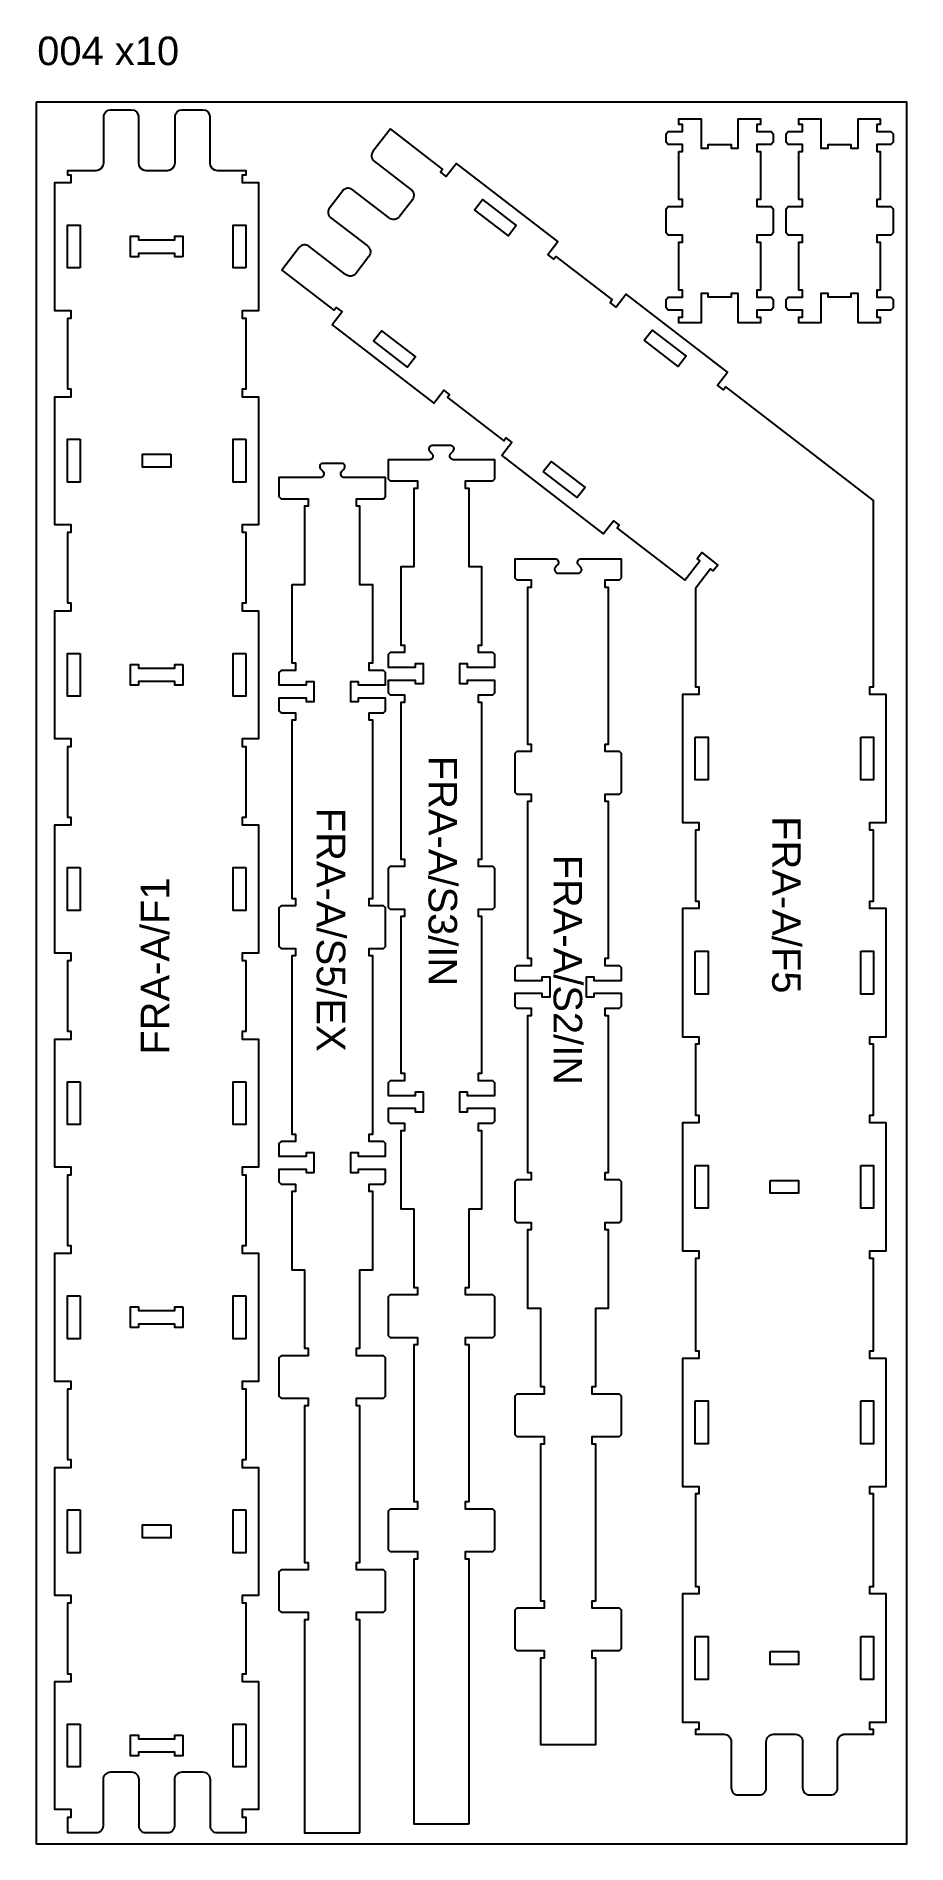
# Model space of a CAD drawing. Extents: x -4741 to 10570, y -11118 to 12613.
# Drawn here: x -2650 to -1430, y 3882 to 6415 of the extents above; entities that cross this region are included whole.
import ezdxf

# ---------------------------------------------------------------- set-up
doc = ezdxf.new("R2010")
doc.units = 0
doc.header["$MEASUREMENT"] = 0
for name, color, linetype in [('0_SHEET_BIRCHPLY_2440X1220', 1, 'CONTINUOUS'), ('1_ANYTOOL_1MMDEEP_INSIDE', 2, 'CONTINUOUS'), ('3_ANYTOOL_CUTTHROUGH_INSID', 4, 'CONTINUOUS'), ('6_ANYTOOL_CUTTHROUGH_OUTSI', 5, 'CONTINUOUS')]:
    doc.layers.add(name, color=color, linetype=linetype)

msp = doc.modelspace()

# ---------------------------------------------------------------- texts
at = {"layer": '0_SHEET_BIRCHPLY_2440X1220', "insert": (-2648.1, 6414.2), "char_height": 40, "width": 232.771, "attachment_point": 1}
msp.add_mtext('\\fArial;004 x10', dxfattribs=at)
at = {"layer": '1_ANYTOOL_1MMDEEP_INSIDE', "char_height": 40, "attachment_point": 1}
for s, insert, width, rotation in [('\\fArial;FRA-A/S3/IN', (-2059.8, 5406.6), 351.084, 270), ('\\fArial;FRA-A/S5/EX', (-2216.4, 5333.7), 373.735, 270), ('\\fArial;FRA-A/F5', (-1578.3, 5322), 279.277, 270), ('\\fArial;FRA-A/S2/IN', (-1884.6, 5268.2), 351.084, 270), ('\\fArial;FRA-A/F1', (-2503, 4987.8), 271.566, 90)]:
    msp.add_mtext(s, dxfattribs=dict(at, insert=insert, width=width, rotation=rotation))

# ---------------------------------------------------------------- linework, layer by layer
at = {"layer": '0_SHEET_BIRCHPLY_2440X1220'}
msp.add_lwpolyline([(-2649.6, 6322.2), (-2649.6, 3882.2), (-1429.6, 3882.2), (-1429.6, 6322.2), (-2649.6, 6322.2)], dxfattribs=at)
at = {"layer": '3_ANYTOOL_CUTTHROUGH_INSID'}
for points in [[(-2035.3, 6171.7), (-2024.3, 6185.9), (-1976.8, 6149.4), (-1987.7, 6135.1), (-2035.3, 6171.7)], [(-2587.7, 6090), (-2605.7, 6090), (-2605.7, 6150), (-2587.7, 6150), (-2587.7, 6090)], [(-2444.2, 6105.5), (-2455.2, 6105.5), (-2455.2, 6110.5), (-2506.2, 6110.5), (-2506.2, 6105.5), (-2517.2, 6105.5), (-2517.2, 6134.5), (-2506.2, 6134.5), (-2506.2, 6129.5), (-2455.2, 6129.5), (-2455.2, 6134.5), (-2444.2, 6134.5), (-2444.2, 6105.5)], [(-2355.7, 6090), (-2373.7, 6090), (-2373.7, 6150), (-2355.7, 6150), (-2355.7, 6090)], [(-1797.5, 5988.8), (-1786.5, 6003), (-1739, 5966.5), (-1749.9, 5952.2), (-1797.5, 5988.8)], [(-2176.7, 5987.8), (-2165.8, 6002.1), (-2118.2, 5965.5), (-2129.2, 5951.2), (-2176.7, 5987.8)], [(-2587.7, 5850), (-2587.7, 5790), (-2605.7, 5790), (-2605.7, 5850), (-2587.7, 5850)], [(-2460.7, 5829), (-2460.7, 5811), (-2500.7, 5811), (-2500.7, 5829), (-2460.7, 5829)], [(-2355.7, 5850), (-2355.7, 5790), (-2373.7, 5790), (-2373.7, 5850), (-2355.7, 5850)], [(-1939, 5804.9), (-1928, 5819.1), (-1880.4, 5782.6), (-1891.4, 5768.3), (-1939, 5804.9)], [(-2587.7, 5550), (-2587.7, 5490), (-2605.7, 5490), (-2605.7, 5550), (-2587.7, 5550)], [(-2355.7, 5550), (-2355.7, 5490), (-2373.7, 5490), (-2373.7, 5550), (-2355.7, 5550)], [(-2444.2, 5534.5), (-2444.2, 5505.5), (-2455.2, 5505.5), (-2455.2, 5510.5), (-2506.2, 5510.5), (-2506.2, 5505.5), (-2517.2, 5505.5), (-2517.2, 5534.5), (-2506.2, 5534.5), (-2506.2, 5529.5), (-2455.2, 5529.5), (-2455.2, 5534.5), (-2444.2, 5534.5)], [(-1726.2, 5432.8), (-1708.2, 5432.8), (-1708.2, 5372.8), (-1726.2, 5372.8), (-1726.2, 5432.8)], [(-1494.2, 5432.8), (-1476.2, 5432.8), (-1476.2, 5372.8), (-1494.2, 5372.8), (-1494.2, 5432.8)], [(-2587.7, 5250), (-2587.7, 5190), (-2605.7, 5190), (-2605.7, 5250), (-2587.7, 5250)], [(-2355.7, 5250), (-2355.7, 5190), (-2373.7, 5190), (-2373.7, 5250), (-2355.7, 5250)], [(-1726.2, 5132.8), (-1708.2, 5132.8), (-1708.2, 5072.8), (-1726.2, 5072.8), (-1726.2, 5132.8)], [(-1494.2, 5132.8), (-1476.2, 5132.8), (-1476.2, 5072.8), (-1494.2, 5072.8), (-1494.2, 5132.8)], [(-2587.7, 4950), (-2587.7, 4890), (-2605.7, 4890), (-2605.7, 4950), (-2587.7, 4950)], [(-2355.7, 4950), (-2355.7, 4890), (-2373.7, 4890), (-2373.7, 4950), (-2355.7, 4950)], [(-1726.2, 4832.8), (-1708.2, 4832.8), (-1708.2, 4772.8), (-1726.2, 4772.8), (-1726.2, 4832.8)], [(-1494.2, 4832.8), (-1476.2, 4832.8), (-1476.2, 4772.8), (-1494.2, 4772.8), (-1494.2, 4832.8)], [(-1621.2, 4811.8), (-1581.2, 4811.8), (-1581.2, 4793.8), (-1621.2, 4793.8), (-1621.2, 4811.8)], [(-2587.7, 4650), (-2587.7, 4590), (-2605.7, 4590), (-2605.7, 4650), (-2587.7, 4650)], [(-2355.7, 4650), (-2355.7, 4590), (-2373.7, 4590), (-2373.7, 4650), (-2355.7, 4650)], [(-2444.2, 4634.5), (-2444.2, 4605.5), (-2455.2, 4605.5), (-2455.2, 4610.5), (-2506.2, 4610.5), (-2506.2, 4605.5), (-2517.2, 4605.5), (-2517.2, 4634.5), (-2506.2, 4634.5), (-2506.2, 4629.5), (-2455.2, 4629.5), (-2455.2, 4634.5), (-2444.2, 4634.5)], [(-1726.2, 4502.7), (-1708.2, 4502.7), (-1708.2, 4442.7), (-1726.2, 4442.7), (-1726.2, 4502.7)], [(-1494.2, 4502.7), (-1476.2, 4502.7), (-1476.2, 4442.7), (-1494.2, 4442.7), (-1494.2, 4502.7)], [(-2587.7, 4350), (-2587.7, 4290), (-2605.7, 4290), (-2605.7, 4350), (-2587.7, 4350)], [(-2355.7, 4350), (-2355.7, 4290), (-2373.7, 4290), (-2373.7, 4350), (-2355.7, 4350)], [(-2460.7, 4329), (-2460.7, 4311), (-2500.7, 4311), (-2500.7, 4329), (-2460.7, 4329)], [(-1726.2, 4172.6), (-1708.2, 4172.6), (-1708.2, 4112.6), (-1726.2, 4112.6), (-1726.2, 4172.6)], [(-1494.2, 4172.6), (-1476.2, 4172.6), (-1476.2, 4112.6), (-1494.2, 4112.6), (-1494.2, 4172.6)], [(-1621.2, 4151.6), (-1581.2, 4151.6), (-1581.2, 4133.6), (-1621.2, 4133.6), (-1621.2, 4151.6)], [(-2587.7, 4050), (-2587.7, 3990), (-2605.7, 3990), (-2605.7, 4050), (-2587.7, 4050)], [(-2444.2, 4034.5), (-2444.2, 4005.5), (-2455.2, 4005.5), (-2455.2, 4010.5), (-2506.2, 4010.5), (-2506.2, 4005.5), (-2517.2, 4005.5), (-2517.2, 4034.5), (-2506.2, 4034.5), (-2506.2, 4029.5), (-2455.2, 4029.5), (-2455.2, 4034.5), (-2444.2, 4034.5)], [(-2355.7, 4050), (-2355.7, 3990), (-2373.7, 3990), (-2373.7, 4050), (-2355.7, 4050)]]:
    msp.add_lwpolyline(points, dxfattribs=at)
at = {"layer": '6_ANYTOOL_CUTTHROUGH_OUTSI'}
for points in [[(-2355.9, 3897.5), (-2395.9, 3897.5, -0.414214), (-2405.4, 3907), (-2405.4, 3972, 0.414214), (-2415.9, 3982.5), (-2445.4, 3982.5, 0.414214), (-2455.9, 3972), (-2455.9, 3907, -0.414214), (-2465.4, 3897.5), (-2495.9, 3897.5, -0.414214), (-2505.4, 3907), (-2505.4, 3972, 0.414214), (-2515.9, 3982.5), (-2545.4, 3982.5, 0.414214), (-2555.9, 3972), (-2555.9, 3907, -0.414214), (-2565.4, 3897.5), (-2605.4, 3897.5), (-2605.4, 3919.7), (-2600.4, 3919.7), (-2600.4, 3930.2), (-2623.4, 3930.2), (-2623.4, 4109.7), (-2600.4, 4109.7), (-2600.4, 4120.2), (-2605.4, 4120.2), (-2605.4, 4219.7), (-2600.4, 4219.7), (-2600.4, 4230.2), (-2623.4, 4230.2), (-2623.4, 4409.7), (-2600.4, 4409.7), (-2600.4, 4420.2), (-2605.4, 4420.2), (-2605.4, 4519.7), (-2600.4, 4519.7), (-2600.4, 4530.2), (-2623.4, 4530.2), (-2623.4, 4709.7), (-2600.4, 4709.7), (-2600.4, 4720.2), (-2605.4, 4720.2), (-2605.4, 4819.7), (-2600.4, 4819.7), (-2600.4, 4830.2), (-2623.4, 4830.2), (-2623.4, 5009.7), (-2600.4, 5009.7), (-2600.4, 5020.2), (-2605.4, 5020.2), (-2605.4, 5119.7), (-2600.4, 5119.7), (-2600.4, 5130.2), (-2623.4, 5130.2), (-2623.4, 5309.7), (-2600.4, 5309.7), (-2600.4, 5320.2), (-2605.4, 5320.2), (-2605.4, 5419.7), (-2600.4, 5419.7), (-2600.4, 5430.2), (-2623.4, 5430.2), (-2623.4, 5609.7), (-2600.4, 5609.7), (-2600.4, 5620.2), (-2605.4, 5620.2), (-2605.4, 5719.7), (-2600.4, 5719.7), (-2600.4, 5730.2), (-2623.4, 5730.2), (-2623.4, 5909.7), (-2600.4, 5909.7), (-2600.4, 5920.2), (-2605.4, 5920.2), (-2605.4, 6019.7), (-2600.4, 6019.7), (-2600.4, 6030.2), (-2623.4, 6030.2), (-2623.4, 6209.7), (-2600.4, 6209.7), (-2600.4, 6220.2), (-2605.4, 6220.2), (-2605.4, 6226.7), (-2565.4, 6226.7), (-2561.6, 6227.5), (-2558, 6229.8), (-2555.7, 6233.4), (-2554.9, 6237.2), (-2554.9, 6302.2), (-2554.3, 6305.7), (-2552.1, 6309), (-2548.9, 6311.1), (-2545.4, 6311.7), (-2516, 6311.7), (-2512.4, 6311.1), (-2509.2, 6309), (-2507.1, 6305.7), (-2506.4, 6302.2), (-2506.4, 6237.2), (-2505.7, 6233.4), (-2503.4, 6229.8), (-2499.8, 6227.5), (-2496, 6226.7), (-2465.4, 6226.7), (-2461.6, 6227.5), (-2458, 6229.8), (-2455.7, 6233.4), (-2454.9, 6237.2), (-2454.9, 6302.2), (-2454.3, 6305.7), (-2452.1, 6309), (-2448.9, 6311.1), (-2445.4, 6311.7), (-2416, 6311.7), (-2412.4, 6311.1), (-2409.2, 6309), (-2407.1, 6305.7), (-2406.4, 6302.2), (-2406.4, 6237.2), (-2405.7, 6233.4), (-2403.4, 6229.8), (-2399.8, 6227.5), (-2396, 6226.7), (-2355.9, 6226.7), (-2355.9, 6220.2), (-2360.9, 6220.2), (-2360.9, 6209.7), (-2337.9, 6209.7), (-2337.9, 6030.2), (-2360.9, 6030.2), (-2360.9, 6019.7), (-2355.9, 6019.7), (-2355.9, 5920.2), (-2360.9, 5920.2), (-2360.9, 5909.7), (-2337.9, 5909.7), (-2337.9, 5730.2), (-2360.9, 5730.2), (-2360.9, 5719.7), (-2355.9, 5719.7), (-2355.9, 5620.2), (-2360.9, 5620.2), (-2360.9, 5609.7), (-2337.9, 5609.7), (-2337.9, 5430.2), (-2360.9, 5430.2), (-2360.9, 5419.7), (-2355.9, 5419.7), (-2355.9, 5320.2), (-2360.9, 5320.2), (-2360.9, 5309.7), (-2337.9, 5309.7), (-2337.9, 5130.2), (-2360.9, 5130.2), (-2360.9, 5119.7), (-2355.9, 5119.7), (-2355.9, 5020.2), (-2360.9, 5020.2), (-2360.9, 5009.7), (-2337.9, 5009.7), (-2337.9, 4830.2), (-2360.9, 4830.2), (-2360.9, 4819.7), (-2355.9, 4819.7), (-2355.9, 4720.2), (-2360.9, 4720.2), (-2360.9, 4709.7), (-2337.9, 4709.7), (-2337.9, 4530.2), (-2360.9, 4530.2), (-2360.9, 4519.7), (-2355.9, 4519.7), (-2355.9, 4420.2), (-2360.9, 4420.2), (-2360.9, 4409.7), (-2337.9, 4409.7), (-2337.9, 4230.2), (-2360.9, 4230.2), (-2360.9, 4219.7), (-2355.9, 4219.7), (-2355.9, 4120.2), (-2360.9, 4120.2), (-2360.9, 4109.7), (-2337.9, 4109.7), (-2337.9, 3930.2), (-2360.9, 3930.2), (-2360.9, 3919.7), (-2355.9, 3919.7), (-2355.9, 3897.5)], [(-2153.3, 6284.8), (-2177.7, 6253.1, 0.414214), (-2175.9, 6239.8), (-2124.4, 6200.2, -0.414214), (-2122.5, 6185.4), (-2140.5, 6162.1, -0.414214), (-2155.2, 6160.1), (-2206.7, 6199.8, 0.414214), (-2220, 6198), (-2238.6, 6173.9, 0.414214), (-2236.9, 6160.5), (-2185.4, 6120.9, -0.414214), (-2183.4, 6106.2), (-2201.4, 6082.8, -0.414214), (-2216.2, 6080.9), (-2267.7, 6120.5, 0.414214), (-2281, 6118.8), (-2305.4, 6087.1), (-2232.3, 6030.8), (-2229.2, 6034.8), (-2220.9, 6028.4), (-2234.9, 6010.2), (-2092.6, 5900.7), (-2078.6, 5918.9), (-2070.3, 5912.5), (-2073.3, 5908.6), (-1994.5, 5847.9), (-1991.4, 5851.9), (-1983.1, 5845.5), (-1997.1, 5827.2), (-1854.9, 5717.8), (-1840.8, 5736), (-1832.5, 5729.6), (-1835.6, 5725.7), (-1740.5, 5652.5), (-1719.5, 5679.9), (-1723.4, 5682.9), (-1717, 5691.2), (-1694.4, 5673.9), (-1700.8, 5665.5), (-1704.8, 5668.6), (-1725.9, 5641.1), (-1725.9, 5503), (-1720.9, 5503), (-1720.9, 5492.5), (-1743.9, 5492.5), (-1743.9, 5313), (-1720.9, 5313), (-1720.9, 5302.5), (-1725.9, 5302.5), (-1725.9, 5203), (-1720.9, 5203), (-1720.9, 5192.5), (-1743.9, 5192.5), (-1743.9, 5013), (-1720.9, 5013), (-1720.9, 5002.5), (-1725.9, 5002.5), (-1725.9, 4903), (-1720.9, 4903), (-1720.9, 4892.5), (-1743.9, 4892.5), (-1743.9, 4713), (-1720.9, 4713), (-1720.9, 4702.5), (-1725.9, 4702.5), (-1725.9, 4572.9), (-1720.9, 4572.9), (-1720.9, 4562.4), (-1743.9, 4562.4), (-1743.9, 4382.9), (-1720.9, 4382.9), (-1720.9, 4372.4), (-1725.9, 4372.4), (-1725.9, 4242.8), (-1720.9, 4242.8), (-1720.9, 4232.3), (-1743.9, 4232.3), (-1743.9, 4052.8), (-1720.9, 4052.8), (-1720.9, 4042.3), (-1725.9, 4042.3), (-1725.9, 4035.8), (-1685.9, 4035.8, -0.414214), (-1675.7, 4025.6), (-1675.7, 3960.6, 0.414214), (-1665.9, 3950.8), (-1636.4, 3950.8, 0.414214), (-1626.7, 3960.6), (-1626.7, 4025.6, -0.414214), (-1616.4, 4035.8), (-1585.9, 4035.8, -0.414214), (-1575.7, 4025.6), (-1575.7, 3960.6, 0.414214), (-1565.9, 3950.8), (-1536.4, 3950.8, 0.414214), (-1526.7, 3960.6), (-1526.7, 4025.6), (-1526.7, 4025.8), (-1526.7, 4026), (-1526.7, 4026.3), (-1526.6, 4026.5), (-1526.6, 4026.7), (-1526.6, 4027), (-1526.5, 4027.2), (-1526.5, 4027.4), (-1526.5, 4027.7), (-1526.4, 4027.9), (-1526.3, 4028.2), (-1526.3, 4028.4), (-1526.2, 4028.6), (-1526.1, 4028.9), (-1526, 4029.1), (-1526, 4029.3), (-1525.9, 4029.6), (-1525.8, 4029.8), (-1525.6, 4030), (-1525.5, 4030.3), (-1525.4, 4030.5), (-1525.3, 4030.7), (-1525.1, 4031), (-1525, 4031.2), (-1524.9, 4031.4), (-1524.7, 4031.6), (-1524.5, 4031.8), (-1524.4, 4032), (-1524.2, 4032.2), (-1524, 4032.4), (-1523.9, 4032.6), (-1523.7, 4032.8), (-1523.5, 4033), (-1523.3, 4033.2), (-1523.1, 4033.4), (-1522.9, 4033.5), (-1522.7, 4033.7), (-1522.5, 4033.9), (-1522.3, 4034), (-1522, 4034.2), (-1521.8, 4034.3), (-1521.6, 4034.4), (-1521.4, 4034.6), (-1521.1, 4034.7), (-1520.9, 4034.8), (-1520.7, 4034.9), (-1520.4, 4035), (-1520.2, 4035.1), (-1520, 4035.2), (-1519.7, 4035.3), (-1519.5, 4035.4), (-1519.2, 4035.4), (-1519, 4035.5), (-1518.8, 4035.6), (-1518.5, 4035.6), (-1518.3, 4035.7), (-1518.1, 4035.7), (-1517.8, 4035.7), (-1517.6, 4035.8), (-1517.3, 4035.8), (-1517.1, 4035.8), (-1516.9, 4035.8), (-1516.7, 4035.8), (-1516.4, 4035.8), (-1476.4, 4035.8), (-1476.4, 4042.3), (-1481.4, 4042.3), (-1481.4, 4052.8), (-1458.4, 4052.8), (-1458.4, 4232.3), (-1481.4, 4232.3), (-1481.4, 4242.8), (-1476.4, 4242.8), (-1476.4, 4372.4), (-1481.4, 4372.4), (-1481.4, 4382.9), (-1458.4, 4382.9), (-1458.4, 4562.4), (-1481.4, 4562.4), (-1481.4, 4572.9), (-1476.4, 4572.9), (-1476.4, 4702.5), (-1481.4, 4702.5), (-1481.4, 4713), (-1458.4, 4713), (-1458.4, 4892.5), (-1481.4, 4892.5), (-1481.4, 4903), (-1476.4, 4903), (-1476.4, 5002.5), (-1481.4, 5002.5), (-1481.4, 5013), (-1458.4, 5013), (-1458.4, 5192.5), (-1481.4, 5192.5), (-1481.4, 5203), (-1476.4, 5203), (-1476.4, 5302.5), (-1481.4, 5302.5), (-1481.4, 5313), (-1458.4, 5313), (-1458.4, 5492.5), (-1481.4, 5492.5), (-1481.4, 5503), (-1476.4, 5503), (-1476.4, 5764.2), (-1683.4, 5923.4), (-1686.5, 5919.5), (-1694.8, 5925.9), (-1680.8, 5944.1), (-1823.1, 6053.5), (-1837.1, 6035.3), (-1845.4, 6041.7), (-1842.4, 6045.7), (-1921.2, 6106.3), (-1924.3, 6102.4), (-1932.6, 6108.8), (-1918.6, 6127), (-2060.8, 6236.4), (-2074.9, 6218.2), (-2083.2, 6224.6), (-2080.1, 6228.6), (-2153.3, 6284.8)], [(-2043, 3910.3), (-2043, 4281.3), (-2048, 4281.3), (-2048, 4291.8), (-2009.8, 4291.8), (-2007, 4294.6), (-2007, 4348.4), (-2009.8, 4351.3), (-2048, 4351.3), (-2048, 4361.8), (-2043, 4361.8), (-2043, 4581.3), (-2048, 4581.3), (-2048, 4591.8), (-2009.8, 4591.8), (-2007, 4594.6), (-2007, 4648.4), (-2009.8, 4651.3), (-2048, 4651.3), (-2048, 4661.8), (-2043, 4661.8), (-2043, 4771.8), (-2025, 4771.8), (-2025, 4881.3), (-2030, 4881.3), (-2030, 4891.8), (-2009.8, 4891.8), (-2007, 4894.6), (-2007, 4912.3), (-2045.5, 4912.3), (-2045.5, 4907.3), (-2056, 4907.3), (-2056, 4935.8), (-2045.5, 4935.8), (-2045.5, 4930.8), (-2007, 4930.8), (-2007, 4948.4), (-2009.8, 4951.3), (-2030, 4951.3), (-2030, 4961.8), (-2025, 4961.8), (-2025, 5181.3), (-2030, 5181.3), (-2030, 5191.8), (-2009.8, 5191.8), (-2007, 5194.6), (-2007, 5248.4), (-2009.8, 5251.3), (-2030, 5251.3), (-2030, 5261.8), (-2025, 5261.8), (-2025, 5481.3), (-2030, 5481.3), (-2030, 5491.8), (-2009.8, 5491.8), (-2007, 5494.6), (-2007, 5512.3), (-2045.5, 5512.3), (-2045.5, 5507.3), (-2056, 5507.3), (-2056, 5535.8), (-2045.5, 5535.8), (-2045.5, 5530.8), (-2007, 5530.8), (-2007, 5548.4), (-2009.8, 5551.3), (-2030, 5551.3), (-2030, 5561.8), (-2025, 5561.8), (-2025, 5671.3), (-2043, 5671.3), (-2043, 5781.3), (-2048, 5781.3), (-2048, 5791.8), (-2009.8, 5791.8), (-2007, 5794.6), (-2007, 5821.3), (-2064.7, 5821.3, -0.668179), (-2068.4, 5830.2), (-2065.5, 5833.2, 0.668179), (-2068.8, 5841.3), (-2094.7, 5841.3, 0.668179), (-2098, 5833.2), (-2095.1, 5830.2, -0.668179), (-2098.8, 5821.3), (-2156.5, 5821.3), (-2156.5, 5794.6), (-2153.6, 5791.8), (-2115.5, 5791.8), (-2115.5, 5781.3), (-2120.5, 5781.3), (-2120.5, 5671.3), (-2138.5, 5671.3), (-2138.5, 5561.8), (-2133.5, 5561.8), (-2133.5, 5551.3), (-2153.6, 5551.3), (-2156.5, 5548.4), (-2156.5, 5530.8), (-2118, 5530.8), (-2118, 5535.8), (-2107.5, 5535.8), (-2107.5, 5507.3), (-2118, 5507.3), (-2118, 5512.3), (-2156.5, 5512.3), (-2156.5, 5494.6), (-2153.6, 5491.8), (-2133.5, 5491.8), (-2133.5, 5481.3), (-2138.5, 5481.3), (-2138.5, 5261.8), (-2133.5, 5261.8), (-2133.5, 5251.3), (-2153.6, 5251.3), (-2156.5, 5248.4), (-2156.5, 5194.6), (-2153.6, 5191.8), (-2133.5, 5191.8), (-2133.5, 5181.3), (-2138.5, 5181.3), (-2138.5, 4961.8), (-2133.5, 4961.8), (-2133.5, 4951.3), (-2153.6, 4951.3), (-2156.5, 4948.4), (-2156.5, 4930.8), (-2118, 4930.8), (-2118, 4935.8), (-2107.5, 4935.8), (-2107.5, 4907.3), (-2118, 4907.3), (-2118, 4912.3), (-2156.5, 4912.3), (-2156.5, 4894.6), (-2153.6, 4891.8), (-2133.5, 4891.8), (-2133.5, 4881.3), (-2138.5, 4881.3), (-2138.5, 4771.8), (-2120.5, 4771.8), (-2120.5, 4661.8), (-2115.5, 4661.8), (-2115.5, 4651.3), (-2153.6, 4651.3), (-2156.5, 4648.4), (-2156.5, 4594.6), (-2153.6, 4591.8), (-2115.5, 4591.8), (-2115.5, 4581.3), (-2120.5, 4581.3), (-2120.5, 4361.8), (-2115.5, 4361.8), (-2115.5, 4351.3), (-2153.6, 4351.3), (-2156.5, 4348.4), (-2156.5, 4294.6), (-2153.6, 4291.8), (-2115.5, 4291.8), (-2115.5, 4281.3), (-2120.5, 4281.3), (-2120.5, 3910.3), (-2043, 3910.3)], [(-2195.9, 3897.5), (-2195.9, 4196.1), (-2200.9, 4196.1), (-2200.9, 4206.6), (-2162.7, 4206.6), (-2159.9, 4209.5), (-2159.9, 4263.3), (-2162.7, 4266.1), (-2200.9, 4266.1), (-2200.9, 4276.6), (-2195.9, 4276.6), (-2195.9, 4496.1), (-2200.9, 4496.1), (-2200.9, 4506.6), (-2162.7, 4506.6), (-2159.9, 4509.5), (-2159.9, 4563.3), (-2162.7, 4566.1), (-2200.9, 4566.1), (-2200.9, 4576.6), (-2195.9, 4576.6), (-2195.9, 4686.6), (-2177.9, 4686.6), (-2177.9, 4796.1), (-2182.9, 4796.1), (-2182.9, 4806.6), (-2162.7, 4806.6), (-2159.9, 4809.5), (-2159.9, 4827.1), (-2198.4, 4827.1), (-2198.4, 4822.1), (-2208.9, 4822.1), (-2208.9, 4850.6), (-2198.4, 4850.6), (-2198.4, 4845.6), (-2159.9, 4845.6), (-2159.9, 4863.3), (-2162.7, 4866.1), (-2182.9, 4866.1), (-2182.9, 4876.6), (-2177.9, 4876.6), (-2177.9, 5126.2), (-2182.9, 5126.2), (-2182.9, 5136.7), (-2162.7, 5136.7), (-2159.9, 5139.6), (-2159.9, 5193.4), (-2162.7, 5196.2), (-2182.9, 5196.2), (-2182.9, 5206.7), (-2177.9, 5206.7), (-2177.9, 5456.3), (-2182.9, 5456.3), (-2182.9, 5466.8), (-2162.7, 5466.8), (-2159.9, 5469.7), (-2159.9, 5487.3), (-2198.4, 5487.3), (-2198.4, 5482.3), (-2208.9, 5482.3), (-2208.9, 5510.8), (-2198.4, 5510.8), (-2198.4, 5505.8), (-2159.9, 5505.8), (-2159.9, 5523.4), (-2162.7, 5526.3), (-2182.9, 5526.3), (-2182.9, 5536.8), (-2177.9, 5536.8), (-2177.9, 5646.3), (-2195.9, 5646.3), (-2195.9, 5756.3), (-2200.9, 5756.3), (-2200.9, 5766.8), (-2162.7, 5766.8), (-2159.9, 5769.7), (-2159.9, 5796.3), (-2217.6, 5796.3, -0.668179), (-2221.3, 5805.3), (-2218.3, 5808.2, 0.668179), (-2221.7, 5816.3), (-2247.6, 5816.3, 0.668179), (-2250.9, 5808.2), (-2248, 5805.3, -0.668179), (-2251.7, 5796.3), (-2309.4, 5796.3), (-2309.4, 5769.7), (-2306.5, 5766.8), (-2268.4, 5766.8), (-2268.4, 5756.3), (-2273.4, 5756.3), (-2273.4, 5646.3), (-2291.4, 5646.3), (-2291.4, 5536.8), (-2286.4, 5536.8), (-2286.4, 5526.3), (-2306.5, 5526.3), (-2309.4, 5523.4), (-2309.4, 5505.8), (-2270.9, 5505.8), (-2270.9, 5510.8), (-2260.4, 5510.8), (-2260.4, 5482.3), (-2270.9, 5482.3), (-2270.9, 5487.3), (-2309.4, 5487.3), (-2309.4, 5469.7), (-2306.5, 5466.8), (-2286.4, 5466.8), (-2286.4, 5456.3), (-2291.4, 5456.3), (-2291.4, 5206.7), (-2286.4, 5206.7), (-2286.4, 5196.2), (-2306.5, 5196.2), (-2309.4, 5193.4), (-2309.4, 5139.6), (-2306.5, 5136.7), (-2286.4, 5136.7), (-2286.4, 5126.2), (-2291.4, 5126.2), (-2291.4, 4876.6), (-2286.4, 4876.6), (-2286.4, 4866.1), (-2306.5, 4866.1), (-2309.4, 4863.3), (-2309.4, 4845.6), (-2270.9, 4845.6), (-2270.9, 4850.6), (-2260.4, 4850.6), (-2260.4, 4822.1), (-2270.9, 4822.1), (-2270.9, 4827.1), (-2309.4, 4827.1), (-2309.4, 4809.5), (-2306.5, 4806.6), (-2286.4, 4806.6), (-2286.4, 4796.1), (-2291.4, 4796.1), (-2291.4, 4686.6), (-2273.4, 4686.6), (-2273.4, 4576.6), (-2268.4, 4576.6), (-2268.4, 4566.1), (-2306.5, 4566.1), (-2309.4, 4563.3), (-2309.4, 4509.5), (-2306.5, 4506.6), (-2268.4, 4506.6), (-2268.4, 4496.1), (-2273.4, 4496.1), (-2273.4, 4276.6), (-2268.4, 4276.6), (-2268.4, 4266.1), (-2306.5, 4266.1), (-2309.4, 4263.3), (-2309.4, 4209.5), (-2306.5, 4206.6), (-2268.4, 4206.6), (-2268.4, 4196.1), (-2273.4, 4196.1), (-2273.4, 3897.5), (-2195.9, 3897.5)], [(-1829.5, 5655.8), (-1829.5, 5681.9), (-1887.2, 5681.9, 0.668179), (-1890.2, 5674.7), (-1887.3, 5671.7, -0.668179), (-1891.4, 5661.9), (-1917.2, 5661.9, -0.668179), (-1921.3, 5671.7), (-1918.4, 5674.7, 0.668179), (-1921.4, 5681.9), (-1979, 5681.9), (-1979, 5655.8), (-1976.2, 5652.9), (-1956, 5652.9), (-1956, 5642.4), (-1961, 5642.4), (-1961, 5422.9), (-1956, 5422.9), (-1956, 5412.4), (-1976.2, 5412.4), (-1979, 5409.6), (-1979, 5355.8), (-1976.2, 5352.9), (-1956, 5352.9), (-1956, 5342.4), (-1961, 5342.4), (-1961, 5122.9), (-1956, 5122.9), (-1956, 5112.4), (-1976.2, 5112.4), (-1979, 5109.6), (-1979, 5091.9), (-1940.5, 5091.9), (-1940.5, 5096.9), (-1930, 5096.9), (-1930, 5068.4), (-1940.5, 5068.4), (-1940.5, 5073.4), (-1979, 5073.4), (-1979, 5055.8), (-1976.2, 5052.9), (-1956, 5052.9), (-1956, 5042.4), (-1961, 5042.4), (-1961, 4822.9), (-1956, 4822.9), (-1956, 4812.4), (-1976.2, 4812.4), (-1979, 4809.6), (-1979, 4755.8), (-1976.2, 4752.9), (-1956, 4752.9), (-1956, 4742.4), (-1961, 4742.4), (-1961, 4632.9), (-1943, 4632.9), (-1943, 4522.9), (-1938, 4522.9), (-1938, 4512.4), (-1976.2, 4512.4), (-1979, 4509.6), (-1979, 4455.8), (-1976.2, 4452.9), (-1938, 4452.9), (-1938, 4442.4), (-1943, 4442.4), (-1943, 4222.9), (-1938, 4222.9), (-1938, 4212.4), (-1976.2, 4212.4), (-1979, 4209.6), (-1979, 4155.8), (-1976.2, 4152.9), (-1938, 4152.9), (-1938, 4142.4), (-1943, 4142.4), (-1943, 4021.4), (-1865.5, 4021.4), (-1865.5, 4142.4), (-1870.5, 4142.4), (-1870.5, 4152.9), (-1832.4, 4152.9), (-1829.5, 4155.8), (-1829.5, 4209.6), (-1832.4, 4212.4), (-1870.5, 4212.4), (-1870.5, 4222.9), (-1865.5, 4222.9), (-1865.5, 4442.4), (-1870.5, 4442.4), (-1870.5, 4452.9), (-1832.4, 4452.9), (-1829.5, 4455.8), (-1829.5, 4509.6), (-1832.4, 4512.4), (-1870.5, 4512.4), (-1870.5, 4522.9), (-1865.5, 4522.9), (-1865.5, 4632.9), (-1847.5, 4632.9), (-1847.5, 4742.4), (-1852.5, 4742.4), (-1852.5, 4752.9), (-1832.4, 4752.9), (-1829.5, 4755.8), (-1829.5, 4809.6), (-1832.4, 4812.4), (-1852.5, 4812.4), (-1852.5, 4822.9), (-1847.5, 4822.9), (-1847.5, 5042.4), (-1852.5, 5042.4), (-1852.5, 5052.9), (-1832.4, 5052.9), (-1829.5, 5055.8), (-1829.5, 5073.4), (-1868, 5073.4), (-1868, 5068.4), (-1878.5, 5068.4), (-1878.5, 5096.9), (-1868, 5096.9), (-1868, 5091.9), (-1829.5, 5091.9), (-1829.5, 5109.6), (-1832.4, 5112.4), (-1852.5, 5112.4), (-1852.5, 5122.9), (-1847.5, 5122.9), (-1847.5, 5342.4), (-1852.5, 5342.4), (-1852.5, 5352.9), (-1832.4, 5352.9), (-1829.5, 5355.8), (-1829.5, 5409.6), (-1832.4, 5412.4), (-1852.5, 5412.4), (-1852.5, 5422.9), (-1847.5, 5422.9), (-1847.5, 5642.4), (-1852.5, 5642.4), (-1852.5, 5652.9), (-1832.4, 5652.9), (-1829.5, 5655.8)]]:
    msp.add_lwpolyline(points, format="xyb", dxfattribs=at)
for points in [[(-1766.9, 6034.1), (-1766.9, 6046.1), (-1763.9, 6049.1), (-1743.9, 6049.1), (-1743.9, 6059.1), (-1748.9, 6059.1), (-1748.9, 6126.1), (-1743.9, 6126.1), (-1743.9, 6136.1), (-1763.9, 6136.1), (-1766.9, 6139.1), (-1766.9, 6173.1), (-1763.9, 6176.1), (-1743.9, 6176.1), (-1743.9, 6186.1), (-1748.9, 6186.1), (-1748.9, 6253.1), (-1743.9, 6253.1), (-1743.9, 6263.1), (-1763.9, 6263.1), (-1766.9, 6266.1), (-1766.9, 6278.1), (-1763.9, 6281.1), (-1743.9, 6281.1), (-1743.9, 6291.1), (-1748.9, 6291.1), (-1748.9, 6299.1), (-1717.9, 6299.1), (-1717.9, 6258.1), (-1707.9, 6258.1), (-1707.9, 6263.1), (-1675.9, 6263.1), (-1675.9, 6258.1), (-1665.9, 6258.1), (-1665.9, 6299.1), (-1634.9, 6299.1), (-1634.9, 6291.1), (-1639.9, 6291.1), (-1639.9, 6281.1), (-1619.9, 6281.1), (-1616.9, 6278.1), (-1616.9, 6266.1), (-1619.9, 6263.1), (-1639.9, 6263.1), (-1639.9, 6253.1), (-1634.9, 6253.1), (-1634.9, 6186.1), (-1639.9, 6186.1), (-1639.9, 6176.1), (-1619.9, 6176.1), (-1616.9, 6173.1), (-1616.9, 6139.1), (-1619.9, 6136.1), (-1639.9, 6136.1), (-1639.9, 6126.1), (-1634.9, 6126.1), (-1634.9, 6059.1), (-1639.9, 6059.1), (-1639.9, 6049.1), (-1619.9, 6049.1), (-1616.9, 6046.1), (-1616.9, 6034.1), (-1619.9, 6031.1), (-1639.9, 6031.1), (-1639.9, 6021.1), (-1634.9, 6021.1), (-1634.9, 6013.1), (-1665.9, 6013.1), (-1665.9, 6054.1), (-1675.9, 6054.1), (-1675.9, 6049.1), (-1707.9, 6049.1), (-1707.9, 6054.1), (-1717.9, 6054.1), (-1717.9, 6013.1), (-1748.9, 6013.1), (-1748.9, 6021.1), (-1743.9, 6021.1), (-1743.9, 6031.1), (-1763.9, 6031.1), (-1766.9, 6034.1)], [(-1598.9, 6034.1), (-1598.9, 6046.1), (-1595.9, 6049.1), (-1575.9, 6049.1), (-1575.9, 6059.1), (-1580.9, 6059.1), (-1580.9, 6126.1), (-1575.9, 6126.1), (-1575.9, 6136.1), (-1595.9, 6136.1), (-1598.9, 6139.1), (-1598.9, 6173.1), (-1595.9, 6176.1), (-1575.9, 6176.1), (-1575.9, 6186.1), (-1580.9, 6186.1), (-1580.9, 6253.1), (-1575.9, 6253.1), (-1575.9, 6263.1), (-1595.9, 6263.1), (-1598.9, 6266.1), (-1598.9, 6278.1), (-1595.9, 6281.1), (-1575.9, 6281.1), (-1575.9, 6291.1), (-1580.9, 6291.1), (-1580.9, 6299.1), (-1549.9, 6299.1), (-1549.9, 6258.1), (-1539.9, 6258.1), (-1539.9, 6263.1), (-1507.9, 6263.1), (-1507.9, 6258.1), (-1497.9, 6258.1), (-1497.9, 6299.1), (-1466.9, 6299.1), (-1466.9, 6291.1), (-1471.9, 6291.1), (-1471.9, 6281.1), (-1451.9, 6281.1), (-1448.9, 6278.1), (-1448.9, 6266.1), (-1451.9, 6263.1), (-1471.9, 6263.1), (-1471.9, 6253.1), (-1466.9, 6253.1), (-1466.9, 6186.1), (-1471.9, 6186.1), (-1471.9, 6176.1), (-1451.9, 6176.1), (-1448.9, 6173.1), (-1448.9, 6139.1), (-1451.9, 6136.1), (-1471.9, 6136.1), (-1471.9, 6126.1), (-1466.9, 6126.1), (-1466.9, 6059.1), (-1471.9, 6059.1), (-1471.9, 6049.1), (-1451.9, 6049.1), (-1448.9, 6046.1), (-1448.9, 6034.1), (-1451.9, 6031.1), (-1471.9, 6031.1), (-1471.9, 6021.1), (-1466.9, 6021.1), (-1466.9, 6013.1), (-1497.9, 6013.1), (-1497.9, 6054.1), (-1507.9, 6054.1), (-1507.9, 6049.1), (-1539.9, 6049.1), (-1539.9, 6054.1), (-1549.9, 6054.1), (-1549.9, 6013.1), (-1580.9, 6013.1), (-1580.9, 6021.1), (-1575.9, 6021.1), (-1575.9, 6031.1), (-1595.9, 6031.1), (-1598.9, 6034.1)]]:
    msp.add_lwpolyline(points, dxfattribs=at)

msp.set_redraw_order([(e.dxf.handle, doc.entitydb.next_handle()) for e in msp.query("TEXT MTEXT ATTDEF DIMENSION ARC_DIMENSION")])  # texts and dimensions are drawn at this point

doc.saveas('drawing.dxf')
